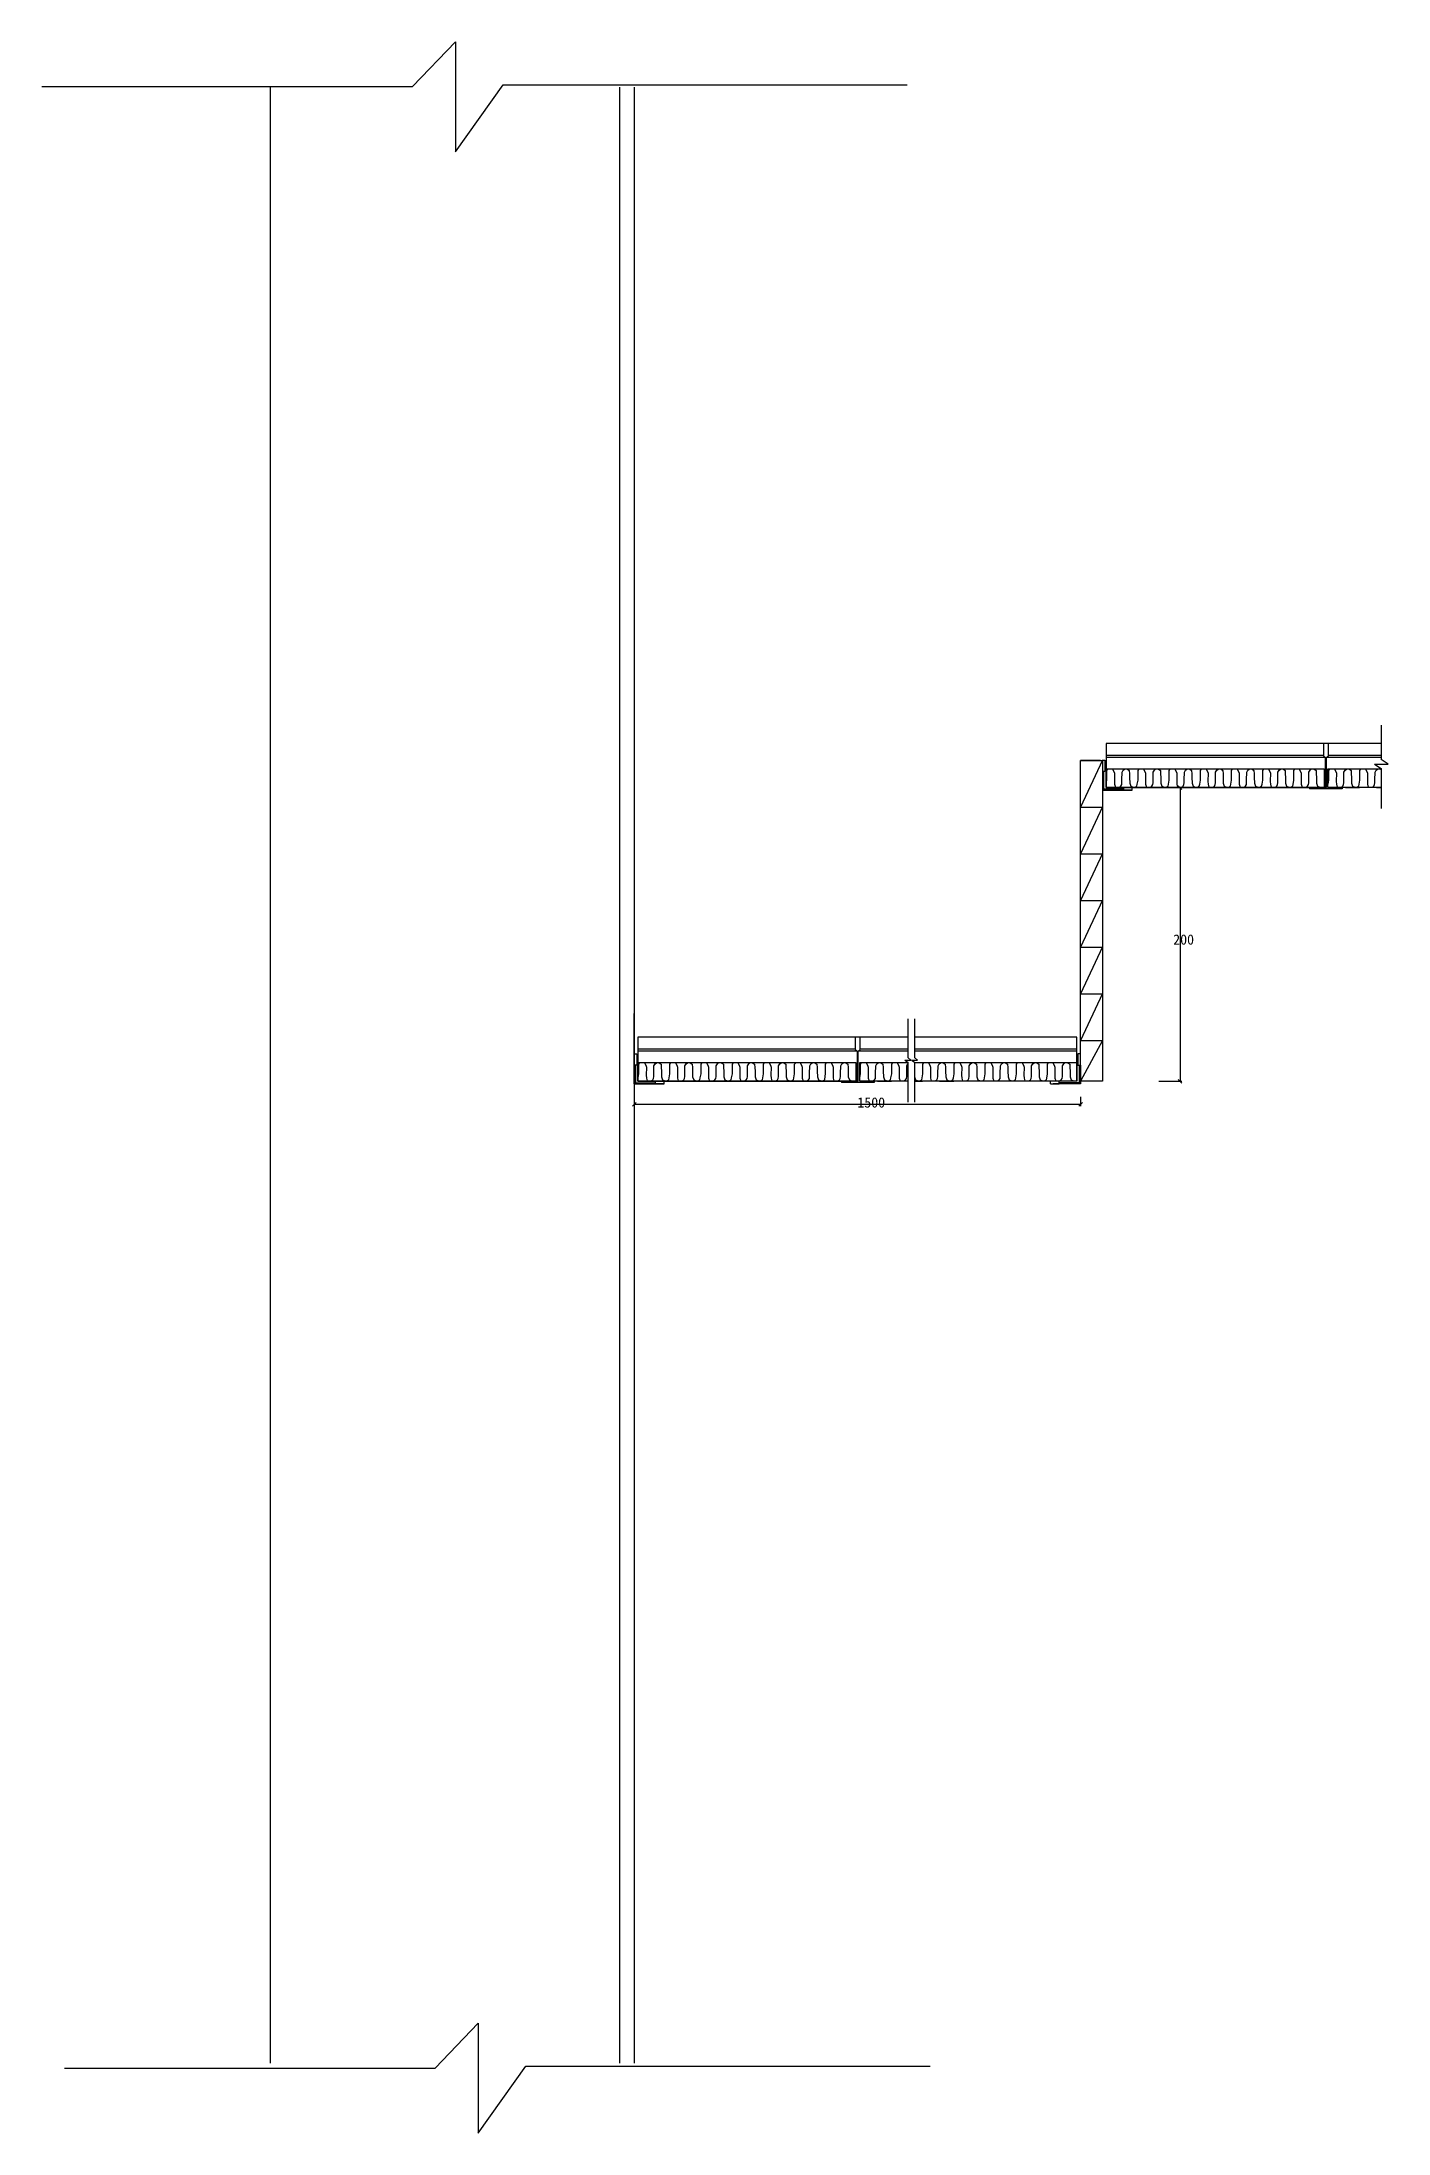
# Model space of a CAD drawing. Header units: metres. Extents: x 2161 to 8647, y 1356 to 2951.
# Drawn here: x 4078 to 5003, y 1514 to 2951 of the extents above; entities that cross this region are included whole.
import ezdxf

# ---------------------------------------------------------------- set-up
doc = ezdxf.new("R2010")
doc.units = ezdxf.units.M

msp = doc.modelspace()

# ---------------------------------------------------------------- texts
at = {"char_height": 7, "attachment_point": 1}
for s, insert in [('200', (4855.71, 2337.43)), ('1500', (4638.72, 2225.52))]:
    msp.add_mtext(s, dxfattribs=dict(at, insert=insert))

# ---------------------------------------------------------------- blocks, each defined once
blk = doc.blocks.new('_ArchTick')
at = {"color": 0, "linetype": 'ByBlock'}
blk.add_lwpolyline([(-0.5, -0.5), (0.5, 0.5)], dxfattribs=at)

# ---------------------------------------------------------------- linework, layer by layer
for p, q in [((4333.05, 2919.81), (4362.62, 2950.59)), ((4362.62, 2950.59), (4362.62, 2875.09)), ((4078.47, 2919.81), (4333.05, 2919.81)), ((4235.41, 2919.49), (4235.41, 1562.12)), ((4362.62, 2875.09), (4395.47, 2921.05)), ((4395.47, 2921.05), (4673.04, 2921.05)), ((4475.41, 2919.49), (4475.41, 1562.12)), ((4485.41, 2919.49), (4485.41, 1562.12)), ((4998.45, 2481.23), (4998.45, 2457.6)), ((4807.02, 2457.11), (4792.02, 2424.95)), ((4792.02, 2236.84), (4792.02, 2457.02)), ((4805.72, 2457.02), (4792.02, 2457.02)), ((4792.02, 2457.02), (4807.02, 2457.02)), ((4807.02, 2457.11), (4808.79, 2457.11)), ((4807.02, 2457.02), (4807.02, 2236.55)), ((4808.79, 2457.11), (4808.79, 2449.43)), ((4998.45, 2468.55), (4809.58, 2468.55)), ((4809.58, 2468.55), (4809.58, 2438.32)), ((4958.88, 2460.35), (4809.58, 2460.35)), ((4809.58, 2459.28), (4959.98, 2459.28)), ((4958.88, 2468.55), (4958.88, 2460.22)), ((4958.88, 2460.22), (4960.63, 2458.68)), ((4960.32, 2438.32), (4960.32, 2458.95)), ((4960.63, 2458.68), (4962.37, 2460.23)), ((4960.98, 2438.32), (4960.98, 2458.99)), ((4961.35, 2459.28), (4998.45, 2459.28)), ((4962.37, 2460.23), (4962.37, 2468.55)), ((4998.45, 2460.35), (4962.37, 2460.35)), ((5003.37, 2454.43), (4998.45, 2457.6)), ((4808.79, 2449.43), (4807.02, 2449.43)), ((4807.91, 2449.43), (4807.91, 2437.37)), ((4809.66, 2440.64), (4810.17, 2443.43)), ((4810.17, 2450.05), (4810.89, 2451.09)), ((4810.17, 2443.43), (4810.17, 2450.05)), ((4810.89, 2451.09), (4812.51, 2451.15)), ((4812.51, 2451.15), (4814, 2450.89)), ((4814, 2450.89), (4814.91, 2449.46)), ((4814.91, 2449.46), (4815.37, 2448.1)), ((4815.37, 2446.29), (4815.3, 2444.47)), ((4815.3, 2444.47), (4815.3, 2442.59)), ((4815.3, 2442.59), (4815.37, 2440.58)), ((4815.37, 2448.1), (4815.37, 2446.29)), ((4820.5, 2445.77), (4820.56, 2446.87)), ((4820.5, 2444.08), (4820.5, 2445.77)), ((4820.5, 2443.11), (4820.5, 2444.08)), ((4820.5, 2441.68), (4820.5, 2443.11)), ((4820.56, 2448.88), (4821.4, 2450.24)), ((4820.56, 2448.23), (4820.56, 2448.88)), ((4820.56, 2446.87), (4820.56, 2448.23)), ((4821.4, 2450.24), (4822.25, 2450.96)), ((4822.25, 2450.96), (4822.96, 2451.28)), ((4822.96, 2451.28), (4824.07, 2451.09)), ((4824.07, 2451.09), (4825.49, 2450.05)), ((4825.49, 2450.05), (4825.62, 2447.78)), ((4825.62, 2447.78), (4825.75, 2445.25)), ((4825.75, 2445.25), (4825.82, 2441.42)), ((4831.02, 2440.64), (4831.54, 2443.43)), ((4831.54, 2450.05), (4832.26, 2451.09)), ((4831.54, 2443.43), (4831.54, 2450.05)), ((4832.26, 2451.09), (4833.88, 2451.15)), ((4833.88, 2451.15), (4835.37, 2450.89)), ((4835.37, 2450.89), (4836.28, 2449.46)), ((4836.28, 2449.46), (4836.73, 2448.1)), ((4836.73, 2446.29), (4836.67, 2444.47)), ((4836.67, 2444.47), (4836.67, 2442.59)), ((4836.67, 2442.59), (4836.73, 2440.58)), ((4836.73, 2448.1), (4836.73, 2446.29)), ((4841.86, 2445.77), (4841.93, 2446.87)), ((4841.86, 2444.08), (4841.86, 2445.77)), ((4841.86, 2443.11), (4841.86, 2444.08)), ((4841.86, 2441.68), (4841.86, 2443.11)), ((4841.93, 2448.88), (4842.77, 2450.24)), ((4841.93, 2448.23), (4841.93, 2448.88)), ((4841.93, 2446.87), (4841.93, 2448.23)), ((4842.77, 2450.24), (4843.62, 2450.96)), ((4843.62, 2450.96), (4844.33, 2451.28)), ((4844.33, 2451.28), (4845.43, 2451.09)), ((4845.43, 2451.09), (4846.86, 2450.05)), ((4846.86, 2450.05), (4846.99, 2447.78)), ((4846.99, 2447.78), (4847.12, 2445.25)), ((4847.12, 2445.25), (4847.19, 2441.42)), ((4852.45, 2440.64), (4852.97, 2443.43)), ((4852.97, 2450.05), (4853.68, 2451.09)), ((4852.97, 2443.43), (4852.97, 2450.05)), ((4853.68, 2451.09), (4855.3, 2451.15)), ((4855.3, 2451.15), (4856.8, 2450.89)), ((4856.8, 2450.89), (4857.7, 2449.46)), ((4857.7, 2449.46), (4858.16, 2448.1)), ((4858.16, 2446.29), (4858.09, 2444.47)), ((4858.09, 2444.47), (4858.09, 2442.59)), ((4858.09, 2442.59), (4858.16, 2440.58)), ((4858.16, 2448.1), (4858.16, 2446.29)), ((4863.29, 2445.77), (4863.35, 2446.87)), ((4863.29, 2444.08), (4863.29, 2445.77)), ((4863.29, 2443.11), (4863.29, 2444.08)), ((4863.29, 2441.68), (4863.29, 2443.11)), ((4863.35, 2448.88), (4864.2, 2450.24)), ((4863.35, 2448.23), (4863.35, 2448.88)), ((4863.35, 2446.87), (4863.35, 2448.23)), ((4864.2, 2450.24), (4865.04, 2450.96)), ((4865.04, 2450.96), (4865.75, 2451.28)), ((4865.75, 2451.28), (4866.86, 2451.09)), ((4866.86, 2451.09), (4868.29, 2450.05)), ((4868.29, 2450.05), (4868.42, 2447.78)), ((4868.42, 2447.78), (4868.55, 2445.25)), ((4868.55, 2445.25), (4868.61, 2441.42)), ((4873.93, 2440.64), (4874.45, 2443.43)), ((4874.45, 2450.05), (4875.17, 2451.09)), ((4874.45, 2443.43), (4874.45, 2450.05)), ((4875.17, 2451.09), (4876.79, 2451.15)), ((4876.79, 2451.15), (4878.28, 2450.89)), ((4878.28, 2450.89), (4879.19, 2449.46)), ((4879.19, 2449.46), (4879.65, 2448.1)), ((4879.65, 2446.29), (4879.58, 2444.47)), ((4879.58, 2444.47), (4879.58, 2442.59)), ((4879.58, 2442.59), (4879.65, 2440.58)), ((4879.65, 2448.1), (4879.65, 2446.29)), ((4884.77, 2445.77), (4884.84, 2446.87)), ((4884.77, 2444.08), (4884.77, 2445.77)), ((4884.77, 2443.11), (4884.77, 2444.08)), ((4884.77, 2441.68), (4884.77, 2443.11)), ((4884.84, 2448.88), (4885.68, 2450.24)), ((4884.84, 2448.23), (4884.84, 2448.88)), ((4884.84, 2446.87), (4884.84, 2448.23)), ((4885.68, 2450.24), (4886.53, 2450.96)), ((4886.53, 2450.96), (4887.24, 2451.28)), ((4887.24, 2451.28), (4888.34, 2451.09)), ((4888.34, 2451.09), (4889.77, 2450.05)), ((4889.77, 2450.05), (4889.9, 2447.78)), ((4889.9, 2447.78), (4890.03, 2445.25)), ((4890.03, 2445.25), (4890.1, 2441.42)), ((4895.3, 2440.64), (4895.82, 2443.43)), ((4895.82, 2450.05), (4896.53, 2451.09)), ((4895.82, 2443.43), (4895.82, 2450.05)), ((4896.53, 2451.09), (4898.16, 2451.15)), ((4898.16, 2451.15), (4899.65, 2450.89)), ((4899.65, 2450.89), (4900.56, 2449.46)), ((4900.56, 2449.46), (4901.01, 2448.1)), ((4901.01, 2446.29), (4900.95, 2444.47)), ((4900.95, 2444.47), (4900.95, 2442.59)), ((4900.95, 2442.59), (4901.01, 2440.58)), ((4901.01, 2448.1), (4901.01, 2446.29)), ((4906.14, 2445.77), (4906.21, 2446.87)), ((4906.14, 2444.08), (4906.14, 2445.77)), ((4906.14, 2443.11), (4906.14, 2444.08)), ((4906.14, 2441.68), (4906.14, 2443.11)), ((4906.21, 2448.88), (4907.05, 2450.24)), ((4906.21, 2448.23), (4906.21, 2448.88)), ((4906.21, 2446.87), (4906.21, 2448.23)), ((4907.05, 2450.24), (4907.89, 2450.96)), ((4907.89, 2450.96), (4908.61, 2451.28)), ((4908.61, 2451.28), (4909.71, 2451.09)), ((4909.71, 2451.09), (4911.14, 2450.05)), ((4911.14, 2450.05), (4911.27, 2447.78)), ((4911.27, 2447.78), (4911.4, 2445.25)), ((4911.4, 2445.25), (4911.46, 2441.42)), ((4916.73, 2440.64), (4917.24, 2443.43)), ((4917.24, 2450.05), (4917.96, 2451.09)), ((4917.24, 2443.43), (4917.24, 2450.05)), ((4917.96, 2451.09), (4919.58, 2451.15)), ((4919.58, 2451.15), (4921.07, 2450.89)), ((4921.07, 2450.89), (4921.98, 2449.46)), ((4921.98, 2449.46), (4922.44, 2448.1)), ((4922.44, 2446.29), (4922.37, 2444.47)), ((4922.37, 2444.47), (4922.37, 2442.59)), ((4922.37, 2442.59), (4922.44, 2440.58)), ((4922.44, 2448.1), (4922.44, 2446.29)), ((4927.57, 2445.77), (4927.63, 2446.87)), ((4927.57, 2444.08), (4927.57, 2445.77)), ((4927.57, 2443.11), (4927.57, 2444.08)), ((4927.57, 2441.68), (4927.57, 2443.11)), ((4927.63, 2448.88), (4928.47, 2450.24)), ((4927.63, 2448.23), (4927.63, 2448.88)), ((4927.63, 2446.87), (4927.63, 2448.23)), ((4928.47, 2450.24), (4929.32, 2450.96)), ((4929.32, 2450.96), (4930.03, 2451.28)), ((4930.03, 2451.28), (4931.14, 2451.09)), ((4931.14, 2451.09), (4932.56, 2450.05)), ((4932.56, 2450.05), (4932.69, 2447.78)), ((4932.69, 2447.78), (4932.82, 2445.25)), ((4932.82, 2445.25), (4932.89, 2441.42)), ((4938.26, 2441.88), (4938.48, 2443.43)), ((4938.48, 2450.05), (4939.19, 2451.09)), ((4938.48, 2443.43), (4938.48, 2450.05)), ((4939.19, 2451.09), (4940.82, 2451.15)), ((4940.82, 2451.15), (4942.31, 2450.89)), ((4942.31, 2450.89), (4943.22, 2449.46)), ((4943.22, 2449.46), (4943.67, 2448.1)), ((4943.67, 2446.29), (4943.61, 2444.47)), ((4943.61, 2444.47), (4943.61, 2442.59)), ((4943.61, 2442.59), (4943.67, 2440.58)), ((4943.67, 2448.1), (4943.67, 2446.29)), ((4948.8, 2445.77), (4948.87, 2446.87)), ((4948.8, 2444.08), (4948.8, 2445.77)), ((4948.8, 2443.11), (4948.8, 2444.08)), ((4948.8, 2441.68), (4948.8, 2443.11)), ((4948.87, 2448.88), (4949.71, 2450.24)), ((4948.87, 2448.23), (4948.87, 2448.88)), ((4948.87, 2446.87), (4948.87, 2448.23)), ((4949.71, 2450.24), (4950.55, 2450.96)), ((4950.55, 2450.96), (4951.27, 2451.28)), ((4951.27, 2451.28), (4952.37, 2451.09)), ((4952.37, 2451.09), (4953.8, 2450.05)), ((4953.8, 2450.05), (4953.93, 2447.78)), ((4953.93, 2447.78), (4954.06, 2445.25)), ((4954.06, 2445.25), (4954.12, 2441.42)), ((4962.05, 2440.64), (4962.57, 2443.43)), ((4962.57, 2450.05), (4963.28, 2451.09)), ((4962.57, 2443.43), (4962.57, 2450.05)), ((4963.28, 2451.09), (4964.9, 2451.15)), ((4964.9, 2451.15), (4966.4, 2450.89)), ((4966.4, 2450.89), (4967.31, 2449.46)), ((4967.31, 2449.46), (4967.76, 2448.1)), ((4967.76, 2446.29), (4967.69, 2444.47)), ((4967.69, 2444.47), (4967.69, 2442.59)), ((4967.69, 2442.59), (4967.76, 2440.58)), ((4967.76, 2448.1), (4967.76, 2446.29)), ((4972.89, 2445.77), (4972.95, 2446.87)), ((4972.89, 2444.08), (4972.89, 2445.77)), ((4972.89, 2443.11), (4972.89, 2444.08)), ((4972.89, 2441.68), (4972.89, 2443.11)), ((4972.95, 2448.88), (4973.8, 2450.24)), ((4972.95, 2448.23), (4972.95, 2448.88)), ((4972.95, 2446.87), (4972.95, 2448.23)), ((4973.8, 2450.24), (4974.64, 2450.96)), ((4974.64, 2450.96), (4975.35, 2451.28)), ((4975.35, 2451.28), (4976.46, 2451.09)), ((4976.46, 2451.09), (4977.89, 2450.05)), ((4977.89, 2450.05), (4978.02, 2447.78)), ((4978.02, 2447.78), (4978.15, 2445.25)), ((4978.15, 2445.25), (4978.21, 2441.42)), ((4983.41, 2440.64), (4983.93, 2443.43)), ((4983.93, 2450.05), (4984.65, 2451.09)), ((4983.93, 2443.43), (4983.93, 2450.05)), ((4984.65, 2451.09), (4986.27, 2451.15)), ((4986.27, 2451.15), (4987.76, 2450.89)), ((4987.76, 2450.89), (4988.67, 2449.46)), ((4988.67, 2449.46), (4989.13, 2448.1)), ((4989.13, 2446.29), (4989.06, 2444.47)), ((4989.06, 2444.47), (4989.06, 2442.59)), ((4989.06, 2442.59), (4989.13, 2440.58)), ((4989.13, 2448.1), (4989.13, 2446.29)), ((4993.98, 2454.43), (5003.37, 2454.43)), ((4993.98, 2454.43), (4998.45, 2451.4)), ((4994.26, 2445.77), (4994.32, 2446.87)), ((4994.26, 2444.08), (4994.26, 2445.77)), ((4994.26, 2443.11), (4994.26, 2444.08)), ((4994.26, 2441.68), (4994.26, 2443.11)), ((4994.32, 2448.88), (4995.16, 2450.24)), ((4994.32, 2448.23), (4994.32, 2448.88)), ((4994.32, 2446.87), (4994.32, 2448.23)), ((4995.16, 2450.24), (4996.01, 2450.96)), ((4996.01, 2450.96), (4996.72, 2451.28)), ((4996.72, 2451.28), (4997.83, 2451.09)), ((4997.83, 2451.09), (4998.45, 2450.63)), ((4998.45, 2451.4), (4998.45, 2423.92)), ((4815.28, 2436.55), (4807.02, 2436.55)), ((4807.02, 2436.55), (4822.57, 2436.55)), ((4807.02, 2436.55), (4827.59, 2436.55)), ((4807.91, 2437.37), (4821.67, 2437.37)), ((4809.58, 2438.32), (4960.32, 2438.32)), ((4815.37, 2440.58), (4815.95, 2438.7)), ((4815.95, 2438.7), (4817.44, 2438.7)), ((4817.44, 2438.7), (4818.81, 2438.7)), ((4818.81, 2438.7), (4819.72, 2439.35)), ((4819.72, 2439.35), (4820.3, 2440.32)), ((4820.3, 2440.32), (4820.5, 2441.68)), ((4821.67, 2436.55), (4821.67, 2438.32)), ((4821.67, 2438.32), (4831.37, 2438.32)), ((4827.59, 2436.55), (4821.67, 2436.55)), ((4822.57, 2436.55), (4822.57, 2436.55)), ((4822.57, 2436.55), (4825.86, 2436.55)), ((4825.82, 2441.42), (4826.53, 2439.22)), ((4826.53, 2439.22), (4827.64, 2438.83)), ((4827.59, 2436.55), (4827.59, 2438.32)), ((4827.64, 2438.83), (4829.52, 2438.63)), ((4829.52, 2438.63), (4830.82, 2439.35)), ((4830.82, 2439.35), (4831.01, 2440.61)), ((4831.37, 2438.32), (4831.37, 2438.32)), ((4836.73, 2440.58), (4837.32, 2438.7)), ((4837.32, 2438.7), (4838.81, 2438.7)), ((4838.81, 2438.7), (4840.18, 2438.7)), ((4840.18, 2438.7), (4841.08, 2439.35)), ((4841.08, 2439.35), (4841.67, 2440.32)), ((4841.67, 2440.32), (4841.86, 2441.68)), ((4843.03, 2438.32), (4852.74, 2438.32)), ((4847.19, 2441.42), (4847.9, 2439.22)), ((4847.9, 2439.22), (4849, 2438.83)), ((4849, 2438.83), (4850.89, 2438.63)), ((4850.89, 2438.63), (4852.18, 2439.35)), ((4852.18, 2439.35), (4852.44, 2440.63)), ((4855.74, 2438.32), (4861.67, 2438.32)), ((4858.16, 2440.58), (4858.74, 2438.7)), ((4858.74, 2438.7), (4860.24, 2438.7)), ((4864.13, 2438.32), (4859.17, 2438.32)), ((4860.24, 2438.7), (4861.6, 2438.7)), ((4860.42, 2438.32), (4860.42, 2236.55)), ((4861.6, 2438.7), (4862.51, 2439.35)), ((4862.51, 2439.35), (4863.09, 2440.32)), ((4863.09, 2440.32), (4863.29, 2441.68)), ((4864.46, 2438.32), (4874.16, 2438.32)), ((4868.61, 2441.42), (4869.32, 2439.22)), ((4869.32, 2439.22), (4870.43, 2438.83)), ((4870.43, 2438.83), (4872.31, 2438.63)), ((4872.31, 2438.63), (4873.61, 2439.35)), ((4873.61, 2439.35), (4873.92, 2440.68)), ((4879.65, 2440.58), (4880.23, 2438.7)), ((4880.23, 2438.7), (4881.72, 2438.7)), ((4881.72, 2438.7), (4883.09, 2438.7)), ((4883.09, 2438.7), (4884, 2439.35)), ((4884, 2439.35), (4884.58, 2440.32)), ((4884.58, 2440.32), (4884.77, 2441.68)), ((4890.1, 2441.42), (4890.81, 2439.22)), ((4890.81, 2439.22), (4891.92, 2438.83)), ((4891.92, 2438.83), (4893.8, 2438.63)), ((4893.8, 2438.63), (4895.1, 2439.35)), ((4895.1, 2439.35), (4895.29, 2440.61)), ((4901.01, 2440.58), (4901.6, 2438.7)), ((4901.6, 2438.7), (4903.09, 2438.7)), ((4903.09, 2438.7), (4904.45, 2438.7)), ((4904.45, 2438.7), (4905.36, 2439.35)), ((4905.36, 2439.35), (4905.95, 2440.32)), ((4905.95, 2440.32), (4906.14, 2441.68)), ((4911.46, 2441.42), (4912.18, 2439.22)), ((4912.18, 2439.22), (4913.28, 2438.83)), ((4913.28, 2438.83), (4915.16, 2438.63)), ((4915.16, 2438.63), (4916.46, 2439.35)), ((4916.46, 2439.35), (4916.72, 2440.63)), ((4922.44, 2440.58), (4923.02, 2438.7)), ((4923.02, 2438.7), (4924.51, 2438.7)), ((4924.51, 2438.7), (4925.88, 2438.7)), ((4925.88, 2438.7), (4926.79, 2439.35)), ((4926.79, 2439.35), (4927.37, 2440.32)), ((4927.37, 2440.32), (4927.57, 2441.68)), ((4932.89, 2441.42), (4933.6, 2439.22)), ((4933.6, 2439.22), (4934.71, 2438.83)), ((4934.71, 2438.83), (4936.59, 2438.63)), ((4936.59, 2438.63), (4937.89, 2439.35)), ((4937.89, 2439.35), (4938.28, 2441.87)), ((4943.67, 2440.58), (4944.26, 2438.7)), ((4944.26, 2438.7), (4945.75, 2438.7)), ((4945.75, 2438.7), (4947.11, 2438.7)), ((4947.11, 2438.7), (4948.02, 2439.35)), ((4948.02, 2439.35), (4948.61, 2440.32)), ((4948.61, 2440.32), (4948.8, 2441.68)), ((4949.43, 2438.32), (4949.43, 2437.43)), ((4971.87, 2437.43), (4949.43, 2437.43)), ((4950.13, 2438.32), (4960.32, 2438.32)), ((4954.12, 2441.42), (4954.84, 2439.22)), ((4954.84, 2439.22), (4955.94, 2438.83)), ((4955.94, 2438.83), (4958.55, 2438.63)), ((4960.32, 2438.32), (4960.98, 2438.32)), ((4967.76, 2440.58), (4968.34, 2438.7)), ((4968.34, 2438.7), (4969.84, 2438.7)), ((4969.84, 2438.7), (4971.2, 2438.7)), ((4971.2, 2438.7), (4972.11, 2439.35)), ((4971.87, 2438.32), (4971.87, 2437.43)), ((4972.11, 2439.35), (4972.69, 2440.32)), ((4972.69, 2440.32), (4972.89, 2441.68)), ((4974.06, 2438.32), (4983.77, 2438.32)), ((4978.21, 2441.42), (4978.93, 2439.22)), ((4978.93, 2439.22), (4980.03, 2438.83)), ((4980.03, 2438.83), (4981.91, 2438.63)), ((4981.91, 2438.63), (4983.21, 2439.35)), ((4983.21, 2439.35), (4983.4, 2440.61)), ((4989.13, 2440.58), (4989.71, 2438.7)), ((4989.71, 2438.7), (4991.2, 2438.7)), ((4991.2, 2438.7), (4992.57, 2438.7)), ((4992.57, 2438.7), (4993.48, 2439.35)), ((4993.48, 2439.35), (4994.06, 2440.32)), ((4994.06, 2440.32), (4994.26, 2441.68)), ((4995.43, 2438.32), (4998.45, 2438.32)), ((4807.02, 2425.04), (4792.02, 2392.88)), ((4792.02, 2424.95), (4807.02, 2424.95)), ((4792.02, 2392.88), (4807.02, 2392.88)), ((4807.07, 2392.97), (4792.07, 2360.81)), ((4807.02, 2360.9), (4792.02, 2328.74)), ((4792.07, 2360.81), (4807.07, 2360.81)), ((4807.02, 2328.83), (4792.02, 2296.67)), ((4792.02, 2328.74), (4807.02, 2328.74)), ((4792.02, 2296.67), (4807.02, 2296.67)), ((4807.07, 2296.76), (4792.07, 2264.6)), ((4485.41, 2234.78), (4485.41, 2283.19)), ((4673.4, 2279.46), (4673.4, 2252.81)), ((4677.99, 2279.46), (4677.99, 2252.81)), ((4485.41, 2248.56), (4485.41, 2256.78)), ((4485.41, 2234.78), (4485.41, 2256.78)), ((4487.97, 2266.78), (4487.97, 2236.55)), ((4673.4, 2266.78), (4487.97, 2266.78)), ((4637.27, 2258.58), (4487.97, 2258.58)), ((4487.97, 2257.51), (4638.36, 2257.51)), ((4637.27, 2266.78), (4637.27, 2258.45)), ((4637.27, 2258.45), (4639.02, 2256.91)), ((4638.71, 2236.55), (4638.71, 2257.18)), ((4639.02, 2256.91), (4640.75, 2258.46)), ((4639.36, 2236.55), (4639.36, 2257.22)), ((4639.74, 2257.51), (4673.4, 2257.51)), ((4640.75, 2258.46), (4640.75, 2266.78)), ((4673.4, 2258.58), (4640.75, 2258.58)), ((4789.58, 2266.78), (4677.99, 2266.78)), ((4789.58, 2258.58), (4677.99, 2258.58)), ((4677.99, 2257.51), (4789.58, 2257.51)), ((4789.58, 2236.55), (4789.58, 2266.78)), ((4807.02, 2264.69), (4792.02, 2236.55)), ((4792.07, 2264.6), (4807.07, 2264.6)), ((4485.41, 2255.34), (4487.18, 2255.34)), ((4485.41, 2248.56), (4485.41, 2234.78)), ((4487.18, 2247.66), (4485.41, 2247.66)), ((4486.29, 2247.66), (4486.29, 2235.6)), ((4487.18, 2255.34), (4487.18, 2247.66)), ((4488.04, 2238.87), (4488.56, 2241.66)), ((4488.56, 2248.28), (4489.27, 2249.32)), ((4488.56, 2241.66), (4488.56, 2248.28)), ((4489.27, 2249.32), (4490.9, 2249.38)), ((4490.9, 2249.38), (4492.39, 2249.12)), ((4492.39, 2249.12), (4493.3, 2247.69)), ((4493.3, 2247.69), (4493.75, 2246.33)), ((4493.75, 2244.52), (4493.69, 2242.7)), ((4493.69, 2242.7), (4493.69, 2240.82)), ((4493.75, 2246.33), (4493.75, 2244.52)), ((4498.88, 2244), (4498.95, 2245.1)), ((4498.88, 2242.31), (4498.88, 2244)), ((4498.88, 2241.34), (4498.88, 2242.31)), ((4498.88, 2239.91), (4498.88, 2241.34)), ((4498.95, 2247.11), (4499.79, 2248.47)), ((4498.95, 2246.46), (4498.95, 2247.11)), ((4498.95, 2245.1), (4498.95, 2246.46)), ((4499.79, 2248.47), (4500.63, 2249.19)), ((4500.63, 2249.19), (4501.35, 2249.51)), ((4501.35, 2249.51), (4502.45, 2249.32)), ((4502.45, 2249.32), (4503.88, 2248.28)), ((4503.88, 2248.28), (4504.01, 2246.01)), ((4504.01, 2246.01), (4504.14, 2243.48)), ((4504.14, 2243.48), (4504.2, 2239.65)), ((4509.41, 2238.87), (4509.93, 2241.66)), ((4509.93, 2248.28), (4510.64, 2249.32)), ((4509.93, 2241.66), (4509.93, 2248.28)), ((4510.64, 2249.32), (4512.26, 2249.38)), ((4512.26, 2249.38), (4513.76, 2249.12)), ((4513.76, 2249.12), (4514.67, 2247.69)), ((4514.67, 2247.69), (4515.12, 2246.33)), ((4515.12, 2244.52), (4515.05, 2242.7)), ((4515.05, 2242.7), (4515.05, 2240.82)), ((4515.12, 2246.33), (4515.12, 2244.52)), ((4520.25, 2244), (4520.31, 2245.1)), ((4520.25, 2242.31), (4520.25, 2244)), ((4520.25, 2241.34), (4520.25, 2242.31)), ((4520.25, 2239.91), (4520.25, 2241.34)), ((4520.31, 2247.11), (4521.16, 2248.47)), ((4520.31, 2246.46), (4520.31, 2247.11)), ((4520.31, 2245.1), (4520.31, 2246.46)), ((4521.16, 2248.47), (4522, 2249.19)), ((4522, 2249.19), (4522.71, 2249.51)), ((4522.71, 2249.51), (4523.82, 2249.32)), ((4523.82, 2249.32), (4525.25, 2248.28)), ((4525.25, 2248.28), (4525.38, 2246.01)), ((4525.38, 2246.01), (4525.51, 2243.48)), ((4525.51, 2243.48), (4525.57, 2239.65)), ((4530.83, 2238.87), (4531.35, 2241.66)), ((4531.35, 2248.28), (4532.07, 2249.32)), ((4531.35, 2241.66), (4531.35, 2248.28)), ((4532.07, 2249.32), (4533.69, 2249.38)), ((4533.69, 2249.38), (4535.18, 2249.12)), ((4535.18, 2249.12), (4536.09, 2247.69)), ((4536.09, 2247.69), (4536.54, 2246.33)), ((4536.54, 2244.52), (4536.48, 2242.7)), ((4536.48, 2242.7), (4536.48, 2240.82)), ((4536.54, 2246.33), (4536.54, 2244.52)), ((4541.67, 2244), (4541.74, 2245.1)), ((4541.67, 2242.31), (4541.67, 2244)), ((4541.67, 2241.34), (4541.67, 2242.31)), ((4541.67, 2239.91), (4541.67, 2241.34)), ((4541.74, 2247.11), (4542.58, 2248.47)), ((4541.74, 2246.46), (4541.74, 2247.11)), ((4541.74, 2245.1), (4541.74, 2246.46)), ((4542.58, 2248.47), (4543.43, 2249.19)), ((4543.43, 2249.19), (4544.14, 2249.51)), ((4544.14, 2249.51), (4545.24, 2249.32)), ((4545.24, 2249.32), (4546.67, 2248.28)), ((4546.67, 2248.28), (4546.8, 2246.01)), ((4546.8, 2246.01), (4546.93, 2243.48)), ((4546.93, 2243.48), (4547, 2239.65)), ((4552.32, 2238.87), (4552.84, 2241.66)), ((4552.84, 2248.28), (4553.55, 2249.32)), ((4552.84, 2241.66), (4552.84, 2248.28)), ((4553.55, 2249.32), (4555.18, 2249.38)), ((4555.18, 2249.38), (4556.67, 2249.12)), ((4556.67, 2249.12), (4557.58, 2247.69)), ((4557.58, 2247.69), (4558.03, 2246.33)), ((4558.03, 2244.52), (4557.97, 2242.7)), ((4557.97, 2242.7), (4557.97, 2240.82)), ((4558.03, 2246.33), (4558.03, 2244.52)), ((4563.16, 2244), (4563.22, 2245.1)), ((4563.16, 2242.31), (4563.16, 2244)), ((4563.16, 2241.34), (4563.16, 2242.31)), ((4563.16, 2239.91), (4563.16, 2241.34)), ((4563.22, 2247.11), (4564.07, 2248.47)), ((4563.22, 2246.46), (4563.22, 2247.11)), ((4563.22, 2245.1), (4563.22, 2246.46)), ((4564.07, 2248.47), (4564.91, 2249.19)), ((4564.91, 2249.19), (4565.63, 2249.51)), ((4565.63, 2249.51), (4566.73, 2249.32)), ((4566.73, 2249.32), (4568.16, 2248.28)), ((4568.16, 2248.28), (4568.29, 2246.01)), ((4568.29, 2246.01), (4568.42, 2243.48)), ((4568.42, 2243.48), (4568.48, 2239.65)), ((4573.69, 2238.87), (4574.21, 2241.66)), ((4574.21, 2248.28), (4574.92, 2249.32)), ((4574.21, 2241.66), (4574.21, 2248.28)), ((4574.92, 2249.32), (4576.54, 2249.38)), ((4576.54, 2249.38), (4578.04, 2249.12)), ((4578.04, 2249.12), (4578.94, 2247.69)), ((4578.94, 2247.69), (4579.4, 2246.33)), ((4579.4, 2244.52), (4579.33, 2242.7)), ((4579.33, 2242.7), (4579.33, 2240.82)), ((4579.4, 2246.33), (4579.4, 2244.52)), ((4584.53, 2244), (4584.59, 2245.1)), ((4584.53, 2242.31), (4584.53, 2244)), ((4584.53, 2241.34), (4584.53, 2242.31)), ((4584.53, 2239.91), (4584.53, 2241.34)), ((4584.59, 2247.11), (4585.44, 2248.47)), ((4584.59, 2246.46), (4584.59, 2247.11)), ((4584.59, 2245.1), (4584.59, 2246.46)), ((4585.44, 2248.47), (4586.28, 2249.19)), ((4586.28, 2249.19), (4586.99, 2249.51)), ((4586.99, 2249.51), (4588.1, 2249.32)), ((4588.1, 2249.32), (4589.53, 2248.28)), ((4589.53, 2248.28), (4589.66, 2246.01)), ((4589.66, 2246.01), (4589.78, 2243.48)), ((4589.78, 2243.48), (4589.85, 2239.65)), ((4595.11, 2238.87), (4595.63, 2241.66)), ((4595.63, 2248.28), (4596.34, 2249.32)), ((4595.63, 2241.66), (4595.63, 2248.28)), ((4596.34, 2249.32), (4597.97, 2249.38)), ((4597.97, 2249.38), (4599.46, 2249.12)), ((4599.46, 2249.12), (4600.37, 2247.69)), ((4600.37, 2247.69), (4600.82, 2246.33)), ((4600.82, 2244.52), (4600.76, 2242.7)), ((4600.76, 2242.7), (4600.76, 2240.82)), ((4600.82, 2246.33), (4600.82, 2244.52)), ((4605.95, 2244), (4606.02, 2245.1)), ((4605.95, 2242.31), (4605.95, 2244)), ((4605.95, 2241.34), (4605.95, 2242.31)), ((4605.95, 2239.91), (4605.95, 2241.34)), ((4606.02, 2247.11), (4606.86, 2248.47)), ((4606.02, 2246.46), (4606.02, 2247.11)), ((4606.02, 2245.1), (4606.02, 2246.46)), ((4606.86, 2248.47), (4607.7, 2249.19)), ((4607.7, 2249.19), (4608.42, 2249.51)), ((4608.42, 2249.51), (4609.52, 2249.32)), ((4609.52, 2249.32), (4610.95, 2248.28)), ((4610.95, 2248.28), (4611.08, 2246.01)), ((4611.08, 2246.01), (4611.21, 2243.48)), ((4611.21, 2243.48), (4611.27, 2239.65)), ((4616.64, 2240.11), (4616.86, 2241.66)), ((4616.86, 2248.28), (4617.58, 2249.32)), ((4616.86, 2241.66), (4616.86, 2248.28)), ((4617.58, 2249.32), (4619.2, 2249.38)), ((4619.2, 2249.38), (4620.69, 2249.12)), ((4620.69, 2249.12), (4621.6, 2247.69)), ((4621.6, 2247.69), (4622.06, 2246.33)), ((4622.06, 2244.52), (4621.99, 2242.7)), ((4621.99, 2242.7), (4621.99, 2240.82)), ((4622.06, 2246.33), (4622.06, 2244.52)), ((4627.19, 2244), (4627.25, 2245.1)), ((4627.19, 2242.31), (4627.19, 2244)), ((4627.19, 2241.34), (4627.19, 2242.31)), ((4627.19, 2239.91), (4627.19, 2241.34)), ((4627.25, 2247.11), (4628.09, 2248.47)), ((4627.25, 2246.46), (4627.25, 2247.11)), ((4627.25, 2245.1), (4627.25, 2246.46)), ((4628.09, 2248.47), (4628.94, 2249.19)), ((4628.94, 2249.19), (4629.65, 2249.51)), ((4629.65, 2249.51), (4630.76, 2249.32)), ((4630.76, 2249.32), (4632.18, 2248.28)), ((4632.18, 2248.28), (4632.31, 2246.01)), ((4632.31, 2246.01), (4632.44, 2243.48)), ((4632.44, 2243.48), (4632.51, 2239.65)), ((4640.43, 2238.87), (4640.95, 2241.66)), ((4640.95, 2248.28), (4641.67, 2249.32)), ((4640.95, 2241.66), (4640.95, 2248.28)), ((4641.67, 2249.32), (4643.29, 2249.38)), ((4643.29, 2249.38), (4644.78, 2249.12)), ((4644.78, 2249.12), (4645.69, 2247.69)), ((4645.69, 2247.69), (4646.14, 2246.33)), ((4646.14, 2244.52), (4646.08, 2242.7)), ((4646.08, 2242.7), (4646.08, 2240.82)), ((4646.14, 2246.33), (4646.14, 2244.52)), ((4651.27, 2244), (4651.34, 2245.1)), ((4651.27, 2242.31), (4651.27, 2244)), ((4651.27, 2241.34), (4651.27, 2242.31)), ((4651.27, 2239.91), (4651.27, 2241.34)), ((4651.34, 2247.11), (4652.18, 2248.47)), ((4651.34, 2246.46), (4651.34, 2247.11)), ((4651.34, 2245.1), (4651.34, 2246.46)), ((4652.18, 2248.47), (4653.03, 2249.19)), ((4653.03, 2249.19), (4653.74, 2249.51)), ((4653.74, 2249.51), (4654.84, 2249.32)), ((4654.84, 2249.32), (4656.27, 2248.28)), ((4656.27, 2248.28), (4656.4, 2246.01)), ((4656.4, 2246.01), (4656.53, 2243.48)), ((4656.53, 2243.48), (4656.6, 2239.65)), ((4661.8, 2238.87), (4662.32, 2241.66)), ((4662.32, 2248.28), (4663.03, 2249.32)), ((4662.32, 2241.66), (4662.32, 2248.28)), ((4663.03, 2249.32), (4664.66, 2249.38)), ((4664.66, 2249.38), (4666.15, 2249.12)), ((4666.15, 2249.12), (4667.06, 2247.69)), ((4667.06, 2247.69), (4667.51, 2246.33)), ((4667.51, 2244.52), (4667.45, 2242.7)), ((4667.45, 2242.7), (4667.45, 2240.82)), ((4667.51, 2246.33), (4667.51, 2244.52)), ((4671.24, 2251.18), (4675.51, 2251.18)), ((4671.24, 2251.18), (4673.4, 2249.79)), ((4672.64, 2244), (4672.71, 2245.1)), ((4672.64, 2242.31), (4672.64, 2244)), ((4672.64, 2241.34), (4672.64, 2242.31)), ((4672.64, 2239.91), (4672.64, 2241.34)), ((4672.71, 2247.11), (4673.4, 2248.24)), ((4672.71, 2246.46), (4672.71, 2247.11)), ((4672.71, 2245.1), (4672.71, 2246.46)), ((4675.51, 2251.18), (4673.4, 2252.81)), ((4673.4, 2249.79), (4673.4, 2222.15)), ((4675.82, 2251.18), (4680.09, 2251.18)), ((4675.82, 2251.18), (4677.99, 2249.79)), ((4680.09, 2251.18), (4677.99, 2252.81)), ((4677.99, 2249.79), (4677.99, 2222.15)), ((4683.22, 2238.87), (4683.74, 2241.66)), ((4683.74, 2248.28), (4684.46, 2249.32)), ((4683.74, 2241.66), (4683.74, 2248.28)), ((4684.46, 2249.32), (4686.08, 2249.38)), ((4686.08, 2249.38), (4687.57, 2249.12)), ((4687.57, 2249.12), (4688.48, 2247.69)), ((4688.48, 2247.69), (4688.94, 2246.33)), ((4688.94, 2244.52), (4688.87, 2242.7)), ((4688.87, 2242.7), (4688.87, 2240.82)), ((4688.94, 2246.33), (4688.94, 2244.52)), ((4694.06, 2244), (4694.13, 2245.1)), ((4694.06, 2242.31), (4694.06, 2244)), ((4694.06, 2241.34), (4694.06, 2242.31)), ((4694.06, 2239.91), (4694.06, 2241.34)), ((4694.13, 2247.11), (4694.97, 2248.47)), ((4694.13, 2246.46), (4694.13, 2247.11)), ((4694.13, 2245.1), (4694.13, 2246.46)), ((4694.97, 2248.47), (4695.82, 2249.19)), ((4695.82, 2249.19), (4696.53, 2249.51)), ((4696.53, 2249.51), (4697.63, 2249.32)), ((4697.63, 2249.32), (4699.06, 2248.28)), ((4699.06, 2248.28), (4699.19, 2246.01)), ((4699.19, 2246.01), (4699.32, 2243.48)), ((4699.32, 2243.48), (4699.39, 2239.65)), ((4704.71, 2238.87), (4705.23, 2241.66)), ((4705.23, 2248.28), (4705.94, 2249.32)), ((4705.23, 2241.66), (4705.23, 2248.28)), ((4705.94, 2249.32), (4707.57, 2249.38)), ((4707.57, 2249.38), (4709.06, 2249.12)), ((4709.06, 2249.12), (4709.97, 2247.69)), ((4709.97, 2247.69), (4710.42, 2246.33)), ((4710.42, 2244.52), (4710.36, 2242.7)), ((4710.36, 2242.7), (4710.36, 2240.82)), ((4710.42, 2246.33), (4710.42, 2244.52)), ((4715.55, 2244), (4715.62, 2245.1)), ((4715.55, 2242.31), (4715.55, 2244)), ((4715.55, 2241.34), (4715.55, 2242.31)), ((4715.55, 2239.91), (4715.55, 2241.34)), ((4715.62, 2247.11), (4716.46, 2248.47)), ((4715.62, 2246.46), (4715.62, 2247.11)), ((4715.62, 2245.1), (4715.62, 2246.46)), ((4716.46, 2248.47), (4717.3, 2249.19)), ((4717.3, 2249.19), (4718.02, 2249.51)), ((4718.02, 2249.51), (4719.12, 2249.32)), ((4719.12, 2249.32), (4720.55, 2248.28)), ((4720.55, 2248.28), (4720.68, 2246.01)), ((4720.68, 2246.01), (4720.81, 2243.48)), ((4720.81, 2243.48), (4720.87, 2239.65)), ((4726.08, 2238.87), (4726.6, 2241.66)), ((4726.6, 2248.28), (4727.31, 2249.32)), ((4726.6, 2241.66), (4726.6, 2248.28)), ((4727.31, 2249.32), (4728.93, 2249.38)), ((4728.93, 2249.38), (4730.43, 2249.12)), ((4730.43, 2249.12), (4731.34, 2247.69)), ((4731.34, 2247.69), (4731.79, 2246.33)), ((4731.79, 2244.52), (4731.73, 2242.7)), ((4731.73, 2242.7), (4731.73, 2240.82)), ((4731.79, 2246.33), (4731.79, 2244.52)), ((4736.92, 2244), (4736.98, 2245.1)), ((4736.92, 2242.31), (4736.92, 2244)), ((4736.92, 2241.34), (4736.92, 2242.31)), ((4736.92, 2239.91), (4736.92, 2241.34)), ((4736.98, 2247.11), (4737.83, 2248.47)), ((4736.98, 2246.46), (4736.98, 2247.11)), ((4736.98, 2245.1), (4736.98, 2246.46)), ((4737.83, 2248.47), (4738.67, 2249.19)), ((4738.67, 2249.19), (4739.39, 2249.51)), ((4739.39, 2249.51), (4740.49, 2249.32)), ((4740.49, 2249.32), (4741.92, 2248.28)), ((4741.92, 2248.28), (4742.05, 2246.01)), ((4742.05, 2246.01), (4742.18, 2243.48)), ((4742.18, 2243.48), (4742.24, 2239.65)), ((4747.5, 2238.87), (4748.02, 2241.66)), ((4748.02, 2248.28), (4748.74, 2249.32)), ((4748.02, 2241.66), (4748.02, 2248.28)), ((4748.74, 2249.32), (4750.36, 2249.38)), ((4750.36, 2249.38), (4751.85, 2249.12)), ((4751.85, 2249.12), (4752.76, 2247.69)), ((4752.76, 2247.69), (4753.21, 2246.33)), ((4753.21, 2244.52), (4753.15, 2242.7)), ((4753.15, 2242.7), (4753.15, 2240.82)), ((4753.21, 2246.33), (4753.21, 2244.52)), ((4758.34, 2244), (4758.41, 2245.1)), ((4758.34, 2242.31), (4758.34, 2244)), ((4758.34, 2241.34), (4758.34, 2242.31)), ((4758.34, 2239.91), (4758.34, 2241.34)), ((4758.41, 2247.11), (4759.25, 2248.47)), ((4758.41, 2246.46), (4758.41, 2247.11)), ((4758.41, 2245.1), (4758.41, 2246.46)), ((4759.25, 2248.47), (4760.1, 2249.19)), ((4760.1, 2249.19), (4760.81, 2249.51)), ((4760.81, 2249.51), (4761.91, 2249.32)), ((4761.91, 2249.32), (4763.34, 2248.28)), ((4763.34, 2248.28), (4763.47, 2246.01)), ((4763.47, 2246.01), (4763.6, 2243.48)), ((4763.6, 2243.48), (4763.67, 2239.65)), ((4769.03, 2240.11), (4769.26, 2241.66)), ((4769.26, 2248.28), (4769.97, 2249.32)), ((4769.26, 2241.66), (4769.26, 2248.28)), ((4769.97, 2249.32), (4771.59, 2249.38)), ((4771.59, 2249.38), (4773.09, 2249.12)), ((4773.09, 2249.12), (4774, 2247.69)), ((4774, 2247.69), (4774.45, 2246.33)), ((4774.45, 2244.52), (4774.38, 2242.7)), ((4774.38, 2242.7), (4774.38, 2240.82)), ((4774.45, 2246.33), (4774.45, 2244.52)), ((4779.58, 2244), (4779.64, 2245.1)), ((4779.58, 2242.31), (4779.58, 2244)), ((4779.58, 2241.34), (4779.58, 2242.31)), ((4779.58, 2239.91), (4779.58, 2241.34)), ((4779.64, 2247.11), (4780.49, 2248.47)), ((4779.64, 2246.46), (4779.64, 2247.11)), ((4779.64, 2245.1), (4779.64, 2246.46)), ((4780.49, 2248.47), (4781.33, 2249.19)), ((4781.33, 2249.19), (4782.04, 2249.51)), ((4782.04, 2249.51), (4783.15, 2249.32)), ((4783.15, 2249.32), (4784.58, 2248.28)), ((4784.58, 2248.28), (4784.71, 2246.01)), ((4784.71, 2246.01), (4784.84, 2243.48)), ((4784.84, 2243.48), (4784.9, 2239.65)), ((4790.25, 2255.34), (4790.25, 2247.66)), ((4792.02, 2255.34), (4790.25, 2255.34)), ((4790.25, 2247.66), (4792.02, 2247.66)), ((4791.14, 2247.66), (4791.14, 2235.6)), ((4792.02, 2247.66), (4792.02, 2255.34)), ((4792.02, 2247.66), (4792.02, 2234.78)), ((4493.66, 2234.78), (4485.41, 2234.78)), ((4485.41, 2234.78), (4485.41, 2170.52)), ((4485.41, 2234.78), (4500.96, 2234.78)), ((4485.41, 2234.78), (4505.98, 2234.78)), ((4486.29, 2235.6), (4500.05, 2235.6)), ((4487.97, 2236.55), (4638.71, 2236.55)), ((4493.69, 2240.82), (4493.75, 2238.81)), ((4493.75, 2238.81), (4494.34, 2236.93)), ((4494.34, 2236.93), (4495.83, 2236.93)), ((4495.83, 2236.93), (4497.19, 2236.93)), ((4497.19, 2236.93), (4498.1, 2237.57)), ((4498.1, 2237.57), (4498.69, 2238.55)), ((4498.69, 2238.55), (4498.88, 2239.91)), ((4500.05, 2234.78), (4500.05, 2236.55)), ((4500.05, 2236.55), (4509.76, 2236.55)), ((4505.98, 2234.78), (4500.05, 2234.78)), ((4500.96, 2234.78), (4500.96, 2234.78)), ((4500.96, 2234.78), (4504.24, 2234.78)), ((4504.2, 2239.65), (4504.92, 2237.45)), ((4504.92, 2237.45), (4506.02, 2237.06)), ((4505.98, 2234.78), (4505.98, 2236.55)), ((4506.02, 2237.06), (4507.9, 2236.86)), ((4507.9, 2236.86), (4509.2, 2237.57)), ((4509.2, 2237.57), (4509.4, 2238.84)), ((4509.76, 2236.55), (4509.76, 2236.55)), ((4515.05, 2240.82), (4515.12, 2238.81)), ((4515.12, 2238.81), (4515.7, 2236.93)), ((4515.7, 2236.93), (4517.2, 2236.93)), ((4517.2, 2236.93), (4518.56, 2236.93)), ((4518.56, 2236.93), (4519.47, 2237.57)), ((4519.47, 2237.57), (4520.05, 2238.55)), ((4520.05, 2238.55), (4520.25, 2239.91)), ((4521.42, 2236.55), (4531.13, 2236.55)), ((4525.57, 2239.65), (4526.29, 2237.45)), ((4526.29, 2237.45), (4527.39, 2237.06)), ((4527.39, 2237.06), (4529.27, 2236.86)), ((4529.27, 2236.86), (4530.57, 2237.57)), ((4530.57, 2237.57), (4530.83, 2238.86)), ((4536.48, 2240.82), (4536.54, 2238.81)), ((4536.54, 2238.81), (4537.13, 2236.93)), ((4537.13, 2236.93), (4538.62, 2236.93)), ((4538.62, 2236.93), (4539.98, 2236.93)), ((4539.98, 2236.93), (4540.89, 2237.57)), ((4540.89, 2237.57), (4541.48, 2238.55)), ((4541.48, 2238.55), (4541.67, 2239.91)), ((4542.84, 2236.55), (4552.55, 2236.55)), ((4547, 2239.65), (4547.71, 2237.45)), ((4547.71, 2237.45), (4548.81, 2237.06)), ((4548.81, 2237.06), (4550.7, 2236.86)), ((4550.7, 2236.86), (4551.99, 2237.57)), ((4551.99, 2237.57), (4552.31, 2238.91)), ((4557.97, 2240.82), (4558.03, 2238.81)), ((4558.03, 2238.81), (4558.62, 2236.93)), ((4558.62, 2236.93), (4560.11, 2236.93)), ((4560.11, 2236.93), (4561.47, 2236.93)), ((4561.47, 2236.93), (4562.38, 2237.57)), ((4562.38, 2237.57), (4562.96, 2238.55)), ((4562.96, 2238.55), (4563.16, 2239.91)), ((4568.48, 2239.65), (4569.2, 2237.45)), ((4569.2, 2237.45), (4570.3, 2237.06)), ((4570.3, 2237.06), (4572.18, 2236.86)), ((4572.18, 2236.86), (4573.48, 2237.57)), ((4573.48, 2237.57), (4573.68, 2238.84)), ((4579.33, 2240.82), (4579.4, 2238.81)), ((4579.4, 2238.81), (4579.98, 2236.93)), ((4579.98, 2236.93), (4581.48, 2236.93)), ((4581.48, 2236.93), (4582.84, 2236.93)), ((4582.84, 2236.93), (4583.75, 2237.57)), ((4583.75, 2237.57), (4584.33, 2238.55)), ((4584.33, 2238.55), (4584.53, 2239.91)), ((4589.85, 2239.65), (4590.56, 2237.45)), ((4590.56, 2237.45), (4591.67, 2237.06)), ((4591.67, 2237.06), (4593.55, 2236.86)), ((4593.55, 2236.86), (4594.85, 2237.57)), ((4594.85, 2237.57), (4595.11, 2238.86)), ((4600.76, 2240.82), (4600.82, 2238.81)), ((4600.82, 2238.81), (4601.41, 2236.93)), ((4601.41, 2236.93), (4602.9, 2236.93)), ((4602.9, 2236.93), (4604.26, 2236.93)), ((4604.26, 2236.93), (4605.17, 2237.57)), ((4605.17, 2237.57), (4605.76, 2238.55)), ((4605.76, 2238.55), (4605.95, 2239.91)), ((4611.27, 2239.65), (4611.99, 2237.45)), ((4611.99, 2237.45), (4613.09, 2237.06)), ((4613.09, 2237.06), (4614.97, 2236.86)), ((4614.97, 2236.86), (4616.27, 2237.57)), ((4616.27, 2237.57), (4616.66, 2240.1)), ((4621.99, 2240.82), (4622.06, 2238.81)), ((4622.06, 2238.81), (4622.64, 2236.93)), ((4622.64, 2236.93), (4624.13, 2236.93)), ((4624.13, 2236.93), (4625.5, 2236.93)), ((4625.5, 2236.93), (4626.41, 2237.57)), ((4626.41, 2237.57), (4626.99, 2238.55)), ((4626.99, 2238.55), (4627.19, 2239.91)), ((4627.82, 2236.55), (4627.82, 2235.66)), ((4650.25, 2235.66), (4627.82, 2235.66)), ((4628.52, 2236.55), (4638.71, 2236.55)), ((4632.51, 2239.65), (4633.22, 2237.45)), ((4633.22, 2237.45), (4634.33, 2237.06)), ((4634.33, 2237.06), (4636.94, 2236.86)), ((4638.71, 2236.55), (4639.36, 2236.55)), ((4646.08, 2240.82), (4646.14, 2238.81)), ((4646.14, 2238.81), (4646.73, 2236.93)), ((4646.73, 2236.93), (4648.22, 2236.93)), ((4648.22, 2236.93), (4649.59, 2236.93)), ((4649.59, 2236.93), (4650.49, 2237.57)), ((4650.25, 2236.55), (4650.25, 2235.66)), ((4650.49, 2237.57), (4651.08, 2238.55)), ((4651.08, 2238.55), (4651.27, 2239.91)), ((4652.44, 2236.55), (4662.15, 2236.55)), ((4656.6, 2239.65), (4657.31, 2237.45)), ((4657.31, 2237.45), (4658.41, 2237.06)), ((4658.41, 2237.06), (4660.3, 2236.86)), ((4660.3, 2236.86), (4661.59, 2237.57)), ((4661.59, 2237.57), (4661.79, 2238.84)), ((4667.45, 2240.82), (4667.51, 2238.81)), ((4667.51, 2238.81), (4668.1, 2236.93)), ((4668.1, 2236.93), (4669.59, 2236.93)), ((4669.59, 2236.93), (4670.95, 2236.93)), ((4670.95, 2236.93), (4671.86, 2237.57)), ((4671.86, 2237.57), (4672.45, 2238.55)), ((4672.45, 2238.55), (4672.64, 2239.91)), ((4677.99, 2239.57), (4678.68, 2237.45)), ((4677.99, 2236.55), (4683.52, 2236.55)), ((4678.68, 2237.45), (4679.78, 2237.06)), ((4679.78, 2237.06), (4681.66, 2236.86)), ((4681.66, 2236.86), (4682.96, 2237.57)), ((4682.96, 2237.57), (4683.22, 2238.86)), ((4688.87, 2240.82), (4688.94, 2238.81)), ((4688.94, 2238.81), (4689.52, 2236.93)), ((4689.52, 2236.93), (4691.01, 2236.93)), ((4691.01, 2236.93), (4692.38, 2236.93)), ((4692.38, 2236.93), (4693.29, 2237.57)), ((4693.29, 2237.57), (4693.87, 2238.55)), ((4693.87, 2238.55), (4694.06, 2239.91)), ((4695.23, 2236.55), (4704.94, 2236.55)), ((4699.39, 2239.65), (4700.1, 2237.45)), ((4700.1, 2237.45), (4701.21, 2237.06)), ((4701.21, 2237.06), (4703.09, 2236.86)), ((4703.09, 2236.86), (4704.39, 2237.57)), ((4704.39, 2237.57), (4704.7, 2238.91)), ((4710.36, 2240.82), (4710.42, 2238.81)), ((4710.42, 2238.81), (4711.01, 2236.93)), ((4711.01, 2236.93), (4712.5, 2236.93)), ((4712.5, 2236.93), (4713.86, 2236.93)), ((4713.86, 2236.93), (4714.77, 2237.57)), ((4714.77, 2237.57), (4715.36, 2238.55)), ((4715.36, 2238.55), (4715.55, 2239.91)), ((4720.87, 2239.65), (4721.59, 2237.45)), ((4721.59, 2237.45), (4722.69, 2237.06)), ((4722.69, 2237.06), (4724.57, 2236.86)), ((4724.57, 2236.86), (4725.87, 2237.57)), ((4725.87, 2237.57), (4726.07, 2238.84)), ((4731.73, 2240.82), (4731.79, 2238.81)), ((4731.79, 2238.81), (4732.37, 2236.93)), ((4732.37, 2236.93), (4733.87, 2236.93)), ((4733.87, 2236.93), (4735.23, 2236.93)), ((4735.23, 2236.93), (4736.14, 2237.57)), ((4736.14, 2237.57), (4736.72, 2238.55)), ((4736.72, 2238.55), (4736.92, 2239.91)), ((4742.24, 2239.65), (4742.96, 2237.45)), ((4742.96, 2237.45), (4744.06, 2237.06)), ((4744.06, 2237.06), (4745.94, 2236.86)), ((4745.94, 2236.86), (4747.24, 2237.57)), ((4747.24, 2237.57), (4747.5, 2238.86)), ((4753.15, 2240.82), (4753.21, 2238.81)), ((4753.21, 2238.81), (4753.8, 2236.93)), ((4753.8, 2236.93), (4755.29, 2236.93)), ((4755.29, 2236.93), (4756.66, 2236.93)), ((4756.66, 2236.93), (4757.56, 2237.57)), ((4757.56, 2237.57), (4758.15, 2238.55)), ((4758.15, 2238.55), (4758.34, 2239.91)), ((4763.67, 2239.65), (4764.38, 2237.45)), ((4764.38, 2237.45), (4765.48, 2237.06)), ((4765.48, 2237.06), (4767.37, 2236.86)), ((4767.37, 2236.86), (4768.66, 2237.57)), ((4777.38, 2236.55), (4767.68, 2236.55)), ((4768.66, 2237.57), (4769.05, 2240.1)), ((4771.46, 2234.78), (4771.46, 2236.55)), ((4771.46, 2234.78), (4777.38, 2234.78)), ((4776.47, 2234.78), (4773.19, 2234.78)), ((4774.38, 2240.82), (4774.45, 2238.81)), ((4774.45, 2238.81), (4775.03, 2236.93)), ((4775.03, 2236.93), (4776.53, 2236.93)), ((4792.02, 2234.78), (4776.47, 2234.78)), ((4776.47, 2234.78), (4776.47, 2234.78)), ((4776.53, 2236.93), (4777.89, 2236.93)), ((4777.38, 2234.78), (4777.38, 2236.55)), ((4791.14, 2235.6), (4777.38, 2235.6)), ((4777.89, 2236.93), (4778.8, 2237.57)), ((4778.8, 2237.57), (4779.38, 2238.55)), ((4779.38, 2238.55), (4779.58, 2239.91)), ((4784.9, 2239.65), (4785.61, 2237.45)), ((4785.61, 2237.45), (4786.72, 2237.06)), ((4786.72, 2237.06), (4789.33, 2236.86)), ((4807.02, 2236.55), (4792.02, 2236.55)), ((4845.78, 2236.55), (4861.67, 2236.55)), ((4855.74, 2236.55), (4861.67, 2236.55)), ((4485.41, 2225.91), (4485.41, 2219.56)), ((4485.41, 2225.16), (4485.41, 2219.56)), ((4485.41, 2220.81), (4792.02, 2220.81)), ((4792.02, 2225.91), (4792.02, 2219.56)), ((4792.02, 2225.16), (4792.02, 2219.56)), ((4348.66, 1558.71), (4378.22, 1589.49)), ((4378.22, 1589.49), (4378.22, 1513.99)), ((4094.08, 1558.71), (4348.66, 1558.71)), ((4378.22, 1513.99), (4411.07, 1559.95)), ((4411.07, 1559.95), (4688.64, 1559.95))]:
    msp.add_line(p, q)
for points in [[(4809.58, 2451.24), (4959.32, 2451.23), (4959.33, 2438.31), (4809.58, 2438.32)], [(4487.97, 2249.47), (4637.71, 2249.46), (4637.71, 2236.54), (4487.97, 2236.55)]]:
    msp.add_lwpolyline(points, close=True)
for points in [[(4998.45, 2438.32), (4961.97, 2438.32), (4961.97, 2451.24), (4998.45, 2451.24)], [(4673.4, 2236.55), (4640.36, 2236.55), (4640.36, 2249.47), (4673.4, 2249.47)], [(4677.99, 2249.47), (4789.58, 2249.47), (4789.58, 2236.55), (4677.99, 2236.55)]]:
    msp.add_lwpolyline(points)

# ---------------------------------------------------------------- block references
at = {"xscale": 2.5, "yscale": 2.5, "zscale": 2.5}
for p, rotation in [((4860.42, 2438.32), 90), ((4860.42, 2438.32), 90), ((4860.42, 2236.55), 270), ((4860.42, 2236.55), 270), ((4485.41, 2220.81), 180), ((4485.41, 2220.81), 180)]:
    msp.add_blockref('_ArchTick', p, dxfattribs=dict(at, rotation=rotation))
msp.add_blockref('_ArchTick', (4792.02, 2220.81), dxfattribs=at)
msp.add_blockref('_ArchTick', (4792.02, 2220.81), dxfattribs=at)

msp.set_redraw_order([(e.dxf.handle, doc.entitydb.next_handle()) for e in msp.query("TEXT MTEXT ATTDEF DIMENSION ARC_DIMENSION")])  # texts and dimensions are drawn at this point

doc.saveas('drawing.dxf')
